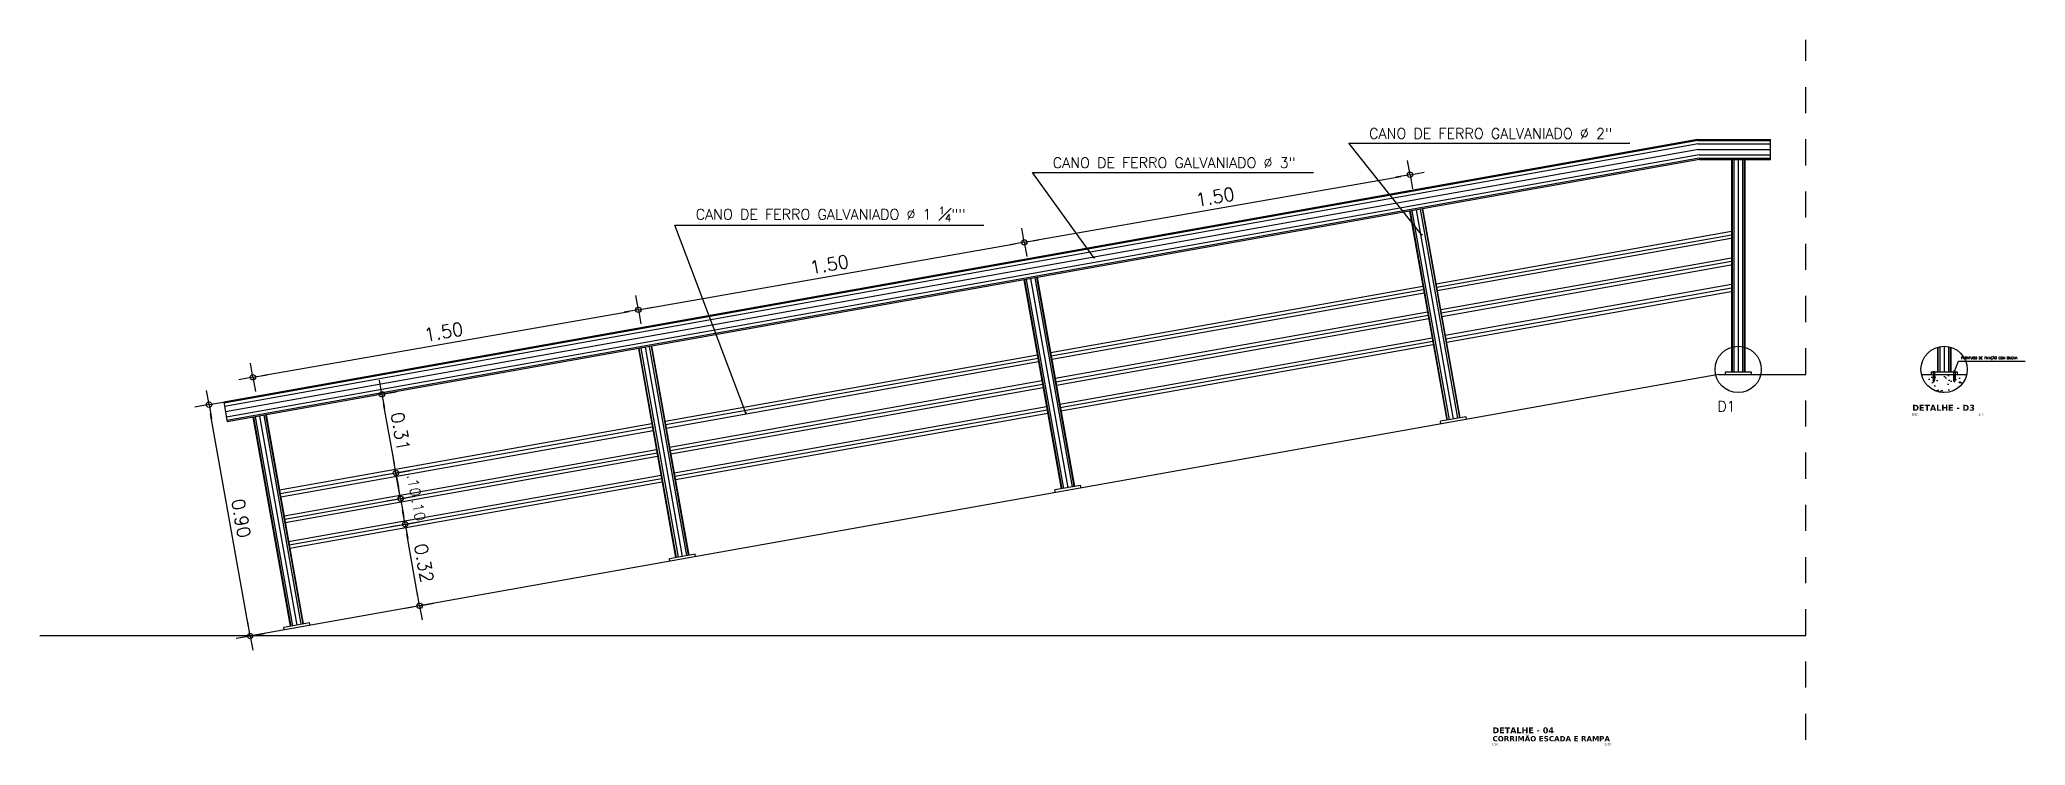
# Model space of a CAD drawing. Extents: x -599692 to 1491, y -9431878 to -451.
# Drawn here: x 1078.6 to 1086.21, y -453.64 to -450.94 of the extents above; entities that cross this region are included whole.
import ezdxf
from ezdxf.enums import TextEntityAlignment as Align

# ---------------------------------------------------------------- set-up
doc = ezdxf.new("R2010")
doc.units = 0
doc.header["$LTSCALE"] = 0.5
doc.header["$MEASUREMENT"] = 0
doc.header["$PDMODE"] = 34
doc.linetypes.add('DASHDOT', pattern=[1, 0.5, -0.25, 0, -0.25])
doc.linetypes.add('DIVIDE2', pattern=[0.625, 0.25, -0.125, 0, -0.125, 0, -0.125])
doc.layers.get('0').update_dxf_attribs({"linetype": 'CONTINUOUS'})
doc.layers.get('DEFPOINTS').update_dxf_attribs({"linetype": 'CONTINUOUS'})
for name, color, linetype in [('COTAS', 2, 'CONTINUOUS'), ('HACHURA', 253, 'CONTINUOUS'), ('P1', 1, 'CONTINUOUS'), ('P15', 7, 'DASHDOT'), ('P3', 3, 'CONTINUOUS'), ('P4', 6, 'CONTINUOUS'), ('P6', 4, 'CONTINUOUS'), ('TEXTO', 3, 'CONTINUOUS')]:
    doc.layers.add(name, color=color, linetype=linetype)
doc.styles.add('AMB05', font='verdana.ttf')
doc.styles.add('COTA05', font='ROMANS.SHX')
doc.styles.add('ROMANS', font='romans')
doc.styles.add('TIT05', font='verdanab.ttf')
doc.dimstyles.new('BOLA50$0', dxfattribs={"dimscale": 0.5, "dimtxt": 0.25, "dimasz": 0.18, "dimexe": 0.18, "dimexo": 0.0625, "dimgap": 0.1, "dimtad": 1, "dimzin": 0, "dimdsep": 46, "dimtxsty": 'ROMANS', "dimblk1": 'BOLA', "dimblk2": 'BOLA', "dimsah": 1, "dimcen": 0.09, "dimse1": 1, "dimse2": 1, "dimclrt": 256, "dimadec": 0, "dimazin": 0, "dimtfac": 1, "dimtofl": 0, "dimtmove": 2, "dimatfit": 3, "dimldrblk": 'BOLA', "dimfxl": 1, "dimtolj": 1, "dimtzin": 0, "dimarcsym": 0})

msp = doc.modelspace()

# ---------------------------------------------------------------- texts
at = {"layer": 'COTAS', "color": 3, "char_height": 0.04, "attachment_point": 5, "rotation": 280.10055, "style": 'ROMANS'}
for insert in [(1080.036, -452.6443, -0.0163), (1080.0533, -452.7381, -0.0163)]:
    msp.add_mtext('\\A1;.10', dxfattribs=dict(at, insert=insert))
at = {"layer": 'TEXTO'}
for s, height, style, p in [('ESC', 0.009, 'AMB05', (1085.7743, -452.3778, 0.0326)), ('DETALHE - D3', 0.0225, 'TIT05', (1085.775, -452.3584, 0.0326)), ('CORRIMÃO ESCADA E RAMPA', 0.02, 'TIT05', (1084.1669, -453.6245, 0.0326)), ('DETALHE - 04', 0.0225, 'TIT05', (1084.1669, -453.5936, 0.0326)), ('ESC', 0.009, 'AMB05', (1084.1662, -453.6395, 0.0326))]:
    msp.add_text(s, height=height, dxfattribs=dict(at, style=style)).set_placement(p)
at = {"layer": 'TEXTO', "style": 'AMB05'}
for s, p in [(' 1:5', (1086.048, -452.3778, 0.0326)), ('1:20', (1084.6225, -453.6395, 0.0326))]:
    msp.add_text(s, height=0.009, dxfattribs=at).set_placement(p, align=Align.RIGHT)
at = {"layer": 'TEXTO', "color": 3}
for s, insert, char_height, attachment_point, style in [('\\A1;CANO DE FERRO GALVANIADO %%C 2"', (1084.1599, -451.2967, 0.0326), 0.04, 5, 'ROMANS'), ('\\A1;CANO DE FERRO GALVANIADO %%C 3"', (1082.948, -451.4088, 0.0326), 0.04, 5, 'ROMANS'), ('\\A1;CANO DE FERRO GALVANIADO %%C 1 {\\H0.7x;\\S1#4;}""', (1081.6319, -451.6063, 0.0326), 0.04, 5, 'ROMANS'), ('\\A1;PARAFUSO DE FIXAÇÃO COM BUCHA', (1085.9614, -452.1632, 0.0163), 0.009, 7, 'COTA05'), ('D1', (1085.0634, -452.3417, 0.0163), 0.04, 5, 'ROMANS')]:
    msp.add_mtext(s, dxfattribs=dict(at, insert=insert, char_height=char_height, attachment_point=attachment_point, style=style))

# ---------------------------------------------------------------- blocks, each defined once
blk = doc.blocks.new('BOLA')
for q in [(-1.53, 0), (0, 1.53), (0, -1.53), (1.53, 0)]:
    blk.add_line((0, 0), q)
blk.add_circle((0, 0), 0.284)
blk = doc.blocks.new('*D283')
at = {"layer": 'COTAS', "color": 2, "lineweight": -2}
blk.add_line((1079.4021, -453.1859), (1079.2569, -452.3707), dxfattribs=at)
at = {"layer": 'DEFPOINTS', "color": 0}
for p in [(1079.2506, -452.3353), (1079.267, -452.3323, 0.0326), (1079.4248, -453.2184, 0.0326)]:
    blk.add_point(p, dxfattribs=at)
at = {"layer": 'COTAS', "color": 2, "lineweight": -2, "xscale": 0.036, "yscale": 0.036, "zscale": 0.036}
for p, rotation in [((1079.2506, -452.3353), 100.1006337572692), ((1079.4084, -453.2213), 280.1006337572692)]:
    blk.add_blockref('BOLA', p, dxfattribs=dict(at, rotation=rotation))
at = {"layer": 'COTAS', "insert": (1079.3738, -452.7704), "char_height": 0.05, "attachment_point": 5, "rotation": 280.10063, "style": 'ROMANS'}
blk.add_mtext('\\A1;0.90', dxfattribs=at)
blk = doc.blocks.new('*D284')
at = {"layer": 'COTAS', "color": 2, "lineweight": -2}
blk.add_line((1080.0511, -453.0703), (1080.0082, -452.8294), dxfattribs=at)
at = {"layer": 'DEFPOINTS', "color": 0}
for p in [(1080.0019, -452.794), (1080.0227, -452.7903, 0.0326), (1080.0783, -453.102, 0.0326)]:
    blk.add_point(p, dxfattribs=at)
at = {"layer": 'COTAS', "color": 2, "lineweight": -2, "xscale": 0.036, "yscale": 0.036, "zscale": 0.036}
for p, rotation in [((1080.0019, -452.794), 100.10055030614), ((1080.0574, -453.1057), 280.10055030614)]:
    blk.add_blockref('BOLA', p, dxfattribs=dict(at, rotation=rotation))
at = {"layer": 'COTAS', "insert": (1080.074, -452.942), "char_height": 0.05, "attachment_point": 5, "rotation": 280.10055, "style": 'ROMANS'}
blk.add_mtext('\\A1;0.32', dxfattribs=at)
blk = doc.blocks.new('*D285')
at = {"layer": 'COTAS', "color": 2, "lineweight": -2}
blk.add_line((1079.9605, -452.5617), (1079.9194, -452.3307), dxfattribs=at)
at = {"layer": 'DEFPOINTS', "color": 0}
for p in [(1079.913, -452.2953), (1079.9339, -452.2915, 0.0326), (1079.9877, -452.5934, 0.0326)]:
    blk.add_point(p, dxfattribs=at)
at = {"layer": 'COTAS', "color": 2, "lineweight": -2, "xscale": 0.036, "yscale": 0.036, "zscale": 0.036}
for p, rotation in [((1079.913, -452.2953), 100.1005503061672), ((1079.9668, -452.5971), 280.1005503061673)]:
    blk.add_blockref('BOLA', p, dxfattribs=dict(at, rotation=rotation))
at = {"layer": 'COTAS', "insert": (1079.9842, -452.4383), "char_height": 0.05, "attachment_point": 5, "rotation": 280.10055, "style": 'ROMANS'}
blk.add_mtext('\\A1;0.31', dxfattribs=at)
blk = doc.blocks.new('*D286')
at = {"layer": 'COTAS', "color": 2, "lineweight": -2}
blk.add_line((1079.4543, -452.2242), (1080.8601, -451.9782), dxfattribs=at)
at = {"layer": 'DEFPOINTS', "color": 0}
for p in [(1080.8956, -451.972, 0.0326), (1080.8956, -451.972), (1079.4188, -452.2304, 0.0326)]:
    blk.add_point(p, dxfattribs=at)
at = {"layer": 'COTAS', "color": 2, "lineweight": -2, "xscale": 0.036, "yscale": 0.036, "zscale": 0.036}
for p, rotation in [((1080.8956, -451.972), 9.924771172322368), ((1079.4188, -452.2304), 189.9247711723224)]:
    blk.add_blockref('BOLA', p, dxfattribs=dict(at, rotation=rotation))
at = {"layer": 'COTAS', "insert": (1080.1494, -452.0568), "char_height": 0.05, "attachment_point": 5, "rotation": 9.92477, "style": 'ROMANS'}
blk.add_mtext('\\A1;1.50', dxfattribs=at)
blk = doc.blocks.new('*D287')
at = {"layer": 'COTAS', "color": 2, "lineweight": -2}
blk.add_line((1080.931, -451.9658), (1082.3378, -451.7196), dxfattribs=at)
at = {"layer": 'DEFPOINTS', "color": 0}
for p in [(1082.3733, -451.7134, 0.0326), (1082.3733, -451.7134), (1080.8956, -451.972, 0.0326)]:
    blk.add_point(p, dxfattribs=at)
at = {"layer": 'COTAS', "color": 2, "lineweight": -2, "xscale": 0.036, "yscale": 0.036, "zscale": 0.036}
for p, rotation in [((1082.3733, -451.7134), 9.924771172323117), ((1080.8956, -451.972), 189.9247711723231)]:
    blk.add_blockref('BOLA', p, dxfattribs=dict(at, rotation=rotation))
at = {"layer": 'COTAS', "insert": (1081.6267, -451.7984), "char_height": 0.05, "attachment_point": 5, "rotation": 9.92477, "style": 'ROMANS'}
blk.add_mtext('\\A1;1.50', dxfattribs=at)
blk = doc.blocks.new('*D288')
at = {"layer": 'COTAS', "color": 2, "lineweight": -2}
blk.add_line((1082.4087, -451.7072), (1083.8155, -451.4611), dxfattribs=at)
at = {"layer": 'DEFPOINTS', "color": 0}
for p in [(1083.851, -451.4548, 0.0326), (1083.851, -451.4548), (1082.3733, -451.7134, 0.0326)]:
    blk.add_point(p, dxfattribs=at)
at = {"layer": 'COTAS', "color": 2, "lineweight": -2, "xscale": 0.036, "yscale": 0.036, "zscale": 0.036}
for p, rotation in [((1083.851, -451.4548), 9.924771172323117), ((1082.3733, -451.7134), 189.9247711723231)]:
    blk.add_blockref('BOLA', p, dxfattribs=dict(at, rotation=rotation))
at = {"layer": 'COTAS', "insert": (1083.1044, -451.5398), "char_height": 0.05, "attachment_point": 5, "rotation": 9.92477, "style": 'ROMANS'}
blk.add_mtext('\\A1;1.50', dxfattribs=at)
blk = doc.blocks.new('_OPEN30')
at = {"color": 0, "linetype": 'ByBlock'}
for p, q in [((-1, 0.3), (0, 0)), ((0, 0), (-1, -0.3)), ((0, 0), (-1, 0))]:
    blk.add_line(p, q, dxfattribs=at)

# ---------------------------------------------------------------- dimensions: what is measured, and where the dimension line sits
at = {"layer": 'COTAS'}
for base, p1, p2, angle, picture, middle in [((1083.851, -451.4548), (1082.3733, -451.7134, 0.0326), (1083.851, -451.4548, 0.0326), 189.92477, '*D288', (1083.1044, -451.5398)), ((1082.3733, -451.7134), (1080.8956, -451.972, 0.0326), (1082.3733, -451.7134, 0.0326), 189.92477, '*D287', (1081.6267, -451.7984)), ((1079.913, -452.2953), (1079.9877, -452.5934, 0.0326), (1079.9339, -452.2915, 0.0326), 280.10055, '*D285', (1079.9842, -452.4383))]:
    dim = msp.add_linear_dim(base=base, p1=p1, p2=p2, angle=angle, dimstyle='BOLA50$0', override={"dimscale": 0.2, "dimclrd": 2, "dimtmove": 1}, dxfattribs=at)
    dim.commit()
    dim.dimension.update_dxf_attribs({"geometry": picture, "text_midpoint": middle})
for p1, p2, distance, picture, middle in [((1079.4188, -452.2304, 0.0326), (1080.8956, -451.972, 0.0326), 0, '*D286', (1080.1494, -452.0568)), ((1079.4248, -453.2184, 0.0326), (1079.267, -452.3323, 0.0326), 0.0166, '*D283', (1079.3738, -452.7704)), ((1080.0783, -453.102, 0.0326), (1080.0227, -452.7903, 0.0326), 0.0212, '*D284', (1080.074, -452.942))]:
    dim = msp.add_aligned_dim(p1=p1, p2=p2, distance=distance, dimstyle='BOLA50$0', override={"dimscale": 0.2, "dimclrd": 2}, dxfattribs=at)
    dim.commit()
    dim.dimension.update_dxf_attribs({"geometry": picture, "text_midpoint": middle})

# ---------------------------------------------------------------- hatches: boundary and pattern name
at = {"layer": 'HACHURA'}
h = msp.add_hatch(dxfattribs=at)
h.set_pattern_fill('AR-CONC', color=256, scale=0.01, style=0)
h.set_pattern_definition([(50, (759.36836, -321.891614), (0.071726018, -0.0062752135), [0.0075, -0.0825]), (355, (759.36836, -321.891614), (-0.013875133, 0.075219213), [0.006, -0.066]), (100.4514, (759.37434, -321.89214), (0.057850938, 0.068943954), [0.006374019, -0.070114211]), (46.1842, (759.36836, -321.87161), (0.106724105, -0.016551901), [0.01125, -0.12375]), (96.6356, (759.37726, -321.87299), (0.09346627, 0.097411787), [0.00956103, -0.1051713]), (351.1842, (759.36836, -321.87161), (0.093466195, 0.09741186), [0.009, -0.099]), (21, (759.37836, -321.876614), (0.059690705, -0.040261889), [0.0075, -0.0825]), (326, (759.37836, -321.876614), (0.024331533, 0.072515005), [0.006, -0.066]), (71.4514, (759.383336, -321.87997), (0.084022263, 0.03225305), [0.006374019, -0.070114211]), (37.5, (759.368362, -321.891614), (0.0012159855, 0.0332893854), [0, -0.0652, 0, -0.067, 0, -0.06625]), (7.5, (759.36836, -321.891614), (0.0263069537, 0.0394411712), [0, -0.0382, 0, -0.0637, 0, -0.02525]), (327.5, (759.346062, -321.891614), (0.0533822436, -0.0022554872), [0, -0.025, 0, -0.078, 0, -0.1035]), (317.5, (759.33606, -321.891614), (0.058318617, 0.010010498), [0, -0.0325, 0, -0.0518, 0, -0.0735])])
h.paths.add_polyline_path([(1085.8604, -452.2195), (1085.8604, -452.2415), (1085.8574, -452.2491), (1085.8545, -452.2415), (1085.8545, -452.2195), (1085.8104, -452.2195, 0.802185), (1085.9833, -452.2195), (1085.9392, -452.2195), (1085.9392, -452.2415), (1085.9362, -452.2491), (1085.9333, -452.2415), (1085.9333, -452.2195)])

# ---------------------------------------------------------------- linework, layer by layer
at = {"layer": 'COTAS', "color": 2}
for p, q in [((1079.9605, -452.5617), (1079.9542, -452.5262)), ((1079.9844, -452.6956), (1079.9668, -452.5971)), ((1079.9907, -452.731), (1079.997, -452.7664))]:
    msp.add_line(p, q, dxfattribs=at)
at = {"layer": 'HACHURA'}
for p, q in [((1084.9533, -451.3241, 0.0163), (1079.3077, -452.3298, 0.0163)), ((1084.9533, -451.3241, 0.0163), (1085.2324, -451.3241, 0.0163)), ((1084.9544, -451.3367, 0.0163), (1079.3099, -452.3422, 0.0163)), ((1084.9562, -451.3579, 0.0163), (1079.3136, -452.363, 0.0163)), ((1084.9581, -451.379, 0.0163), (1079.3173, -452.3838, 0.0163)), ((1084.9592, -451.3917, 0.0163), (1079.3195, -452.3963, 0.0163)), ((1084.9544, -451.3367, 0.0163), (1085.2324, -451.3367, 0.0163)), ((1084.9562, -451.3579, 0.0163), (1085.2324, -451.3579, 0.0163)), ((1084.9581, -451.379, 0.0163), (1085.2324, -451.379, 0.0163)), ((1084.9592, -451.3917, 0.0163), (1085.2324, -451.3917, 0.0163)), ((1085.0845, -451.3963, 0.0163), (1085.0845, -452.2095, 0.0163)), ((1085.0915, -451.3963, 0.0163), (1085.0915, -452.2095, 0.0163)), ((1085.108, -451.3963, 0.0163), (1085.108, -452.2095, 0.0163)), ((1085.1245, -451.3963, 0.0163), (1085.1245, -452.2095, 0.0163)), ((1085.1315, -451.3963, 0.0163), (1085.1315, -452.2095, 0.0163)), ((1083.8511, -451.5937, 0.0163), (1083.9937, -452.3943, 0.0163)), ((1083.858, -451.5925, 0.0163), (1084.0006, -452.3931, 0.0163)), ((1083.8742, -451.5896, 0.0163), (1084.0169, -452.3902, 0.0163)), ((1083.8905, -451.5867, 0.0163), (1084.0331, -452.3873, 0.0163)), ((1083.8974, -451.5855, 0.0163), (1084.04, -452.3861, 0.0163)), ((1085.0824, -451.6858, 0.0163), (1083.9532, -451.887, 0.0163)), ((1082.3812, -451.8556, 0.0163), (1082.5238, -452.6562, 0.0163)), ((1082.3975, -451.8527, 0.0163), (1082.5401, -452.6533, 0.0163)), ((1082.4137, -451.8498, 0.0163), (1082.5564, -452.6504, 0.0163)), ((1082.4206, -451.8486, 0.0163), (1082.5632, -452.6492, 0.0163)), ((1085.0824, -451.7874, 0.0163), (1083.9707, -451.9854, 0.0163)), ((1082.3743, -451.8568, 0.0163), (1082.517, -452.6574, 0.0163)), ((1083.9028, -451.896, 0.0163), (1082.4765, -452.15, 0.0163)), ((1085.0824, -451.889, 0.0163), (1083.9883, -452.0839, 0.0163)), ((1083.9203, -451.9944, 0.0163), (1082.494, -452.2485, 0.0163)), ((1080.8976, -452.1199, 0.0163), (1081.0402, -452.9205, 0.0163)), ((1080.9045, -452.1186, 0.0163), (1081.0471, -452.9192, 0.0163)), ((1080.9207, -452.1157, 0.0163), (1081.0633, -452.9163, 0.0163)), ((1080.937, -452.1129, 0.0163), (1081.0796, -452.9134, 0.0163)), ((1080.9439, -452.1116, 0.0163), (1081.0865, -452.9122, 0.0163)), ((1082.4261, -452.159, 0.0163), (1080.9997, -452.4131, 0.0163)), ((1083.9379, -452.0929, 0.0163), (1082.5115, -452.3469, 0.0163)), ((1082.4436, -452.2575, 0.0163), (1081.0172, -452.5116, 0.0163)), ((1079.4208, -452.3829, 0.0163), (1079.5634, -453.1835, 0.0163)), ((1079.4277, -452.3817, 0.0163), (1079.5703, -453.1823, 0.0163)), ((1079.444, -452.3788, 0.0163), (1079.5866, -453.1794, 0.0163)), ((1079.4602, -452.3759, 0.0163), (1079.6029, -453.1765, 0.0163)), ((1079.4671, -452.3747, 0.0163), (1079.6097, -453.1753, 0.0163)), ((1082.4611, -452.3559, 0.0163), (1081.0348, -452.61, 0.0163)), ((1080.9493, -452.4221, 0.0163), (1079.523, -452.6762, 0.0163)), ((1080.9668, -452.5205, 0.0163), (1079.5405, -452.7746, 0.0163)), ((1080.9844, -452.619, 0.0163), (1079.558, -452.8731, 0.0163))]:
    msp.add_line(p, q, dxfattribs=at)
at = {"layer": 'HACHURA', "color": 9}
for p, q in [((1085.8733, -452.1149, 0.0163), (1085.8733, -452.2095, 0.0163)), ((1085.8803, -452.1132, 0.0163), (1085.8803, -452.2095, 0.0163)), ((1085.8968, -452.1117, 0.0163), (1085.8968, -452.2095, 0.0163)), ((1085.9134, -452.1132, 0.0163), (1085.9134, -452.2095, 0.0163)), ((1085.9204, -452.1149, 0.0163), (1085.9204, -452.2095, 0.0163)), ((1085.8545, -452.2179, 0.0163), (1085.8604, -452.226, 0.0163)), ((1085.8545, -452.223, 0.0163), (1085.8604, -452.2311, 0.0163)), ((1085.8545, -452.2282, 0.0163), (1085.8604, -452.2363, 0.0163)), ((1085.8545, -452.2334, 0.0163), (1085.8604, -452.2415, 0.0163)), ((1085.9392, -452.2179, 0.0163), (1085.9333, -452.226, 0.0163)), ((1085.9392, -452.223, 0.0163), (1085.9333, -452.2311, 0.0163)), ((1085.9392, -452.2282, 0.0163), (1085.9333, -452.2363, 0.0163)), ((1085.9392, -452.2334, 0.0163), (1085.9333, -452.2415, 0.0163)), ((1085.8545, -452.2385, 0.0163), (1085.8591, -452.2449, 0.0163)), ((1085.8563, -452.2462, 0.0163), (1085.8578, -452.2482, 0.0163)), ((1085.9392, -452.2385, 0.0163), (1085.9346, -452.2449, 0.0163)), ((1085.9374, -452.2462, 0.0163), (1085.9359, -452.2482, 0.0163))]:
    msp.add_line(p, q, dxfattribs=at)
at = {"layer": 'P1'}
for p, q in [((1084.9528, -451.3195, 0.0163), (1079.3069, -452.3252, 0.0163)), ((1084.9528, -451.3195, 0.0163), (1085.2324, -451.3195, 0.0163)), ((1085.2324, -451.3963, 0.0163), (1085.2324, -451.3195, 0.0163)), ((1084.9596, -451.3963, 0.0163), (1079.3203, -452.4008, 0.0163)), ((1084.9596, -451.3963, 0.0163), (1085.2324, -451.3963, 0.0163)), ((1085.0824, -451.3963, 0.0163), (1085.0824, -452.2095, 0.0163)), ((1085.1336, -451.3963, 0.0163), (1085.1336, -452.2095, 0.0163)), ((1083.849, -451.5941, 0.0163), (1083.9916, -452.3947, 0.0163)), ((1083.8994, -451.5851, 0.0163), (1084.0421, -452.3857, 0.0163)), ((1085.0824, -451.6726, 0.0163), (1083.9509, -451.8741, 0.0163)), ((1085.087, -451.6983, 0.0163), (1083.9555, -451.8998, 0.0163)), ((1085.0824, -451.7741, 0.0163), (1083.9685, -451.9726, 0.0163)), ((1082.4227, -451.8482, 0.0163), (1082.5653, -452.6488, 0.0163)), ((1085.087, -451.7998, 0.0163), (1083.973, -451.9983, 0.0163)), ((1082.3723, -451.8572, 0.0163), (1082.5149, -452.6578, 0.0163)), ((1083.9005, -451.8831, 0.0163), (1082.4742, -452.1372, 0.0163)), ((1083.9051, -451.9088, 0.0163), (1082.4787, -452.1629, 0.0163)), ((1085.0824, -451.8757, 0.0163), (1083.986, -452.071, 0.0163)), ((1085.087, -451.9014, 0.0163), (1083.9906, -452.0967, 0.0163)), ((1083.9181, -451.9816, 0.0163), (1082.4917, -452.2356, 0.0163)), ((1083.9226, -452.0072, 0.0163), (1082.4963, -452.2613, 0.0163)), ((1083.9356, -452.08, 0.0163), (1082.5092, -452.3341, 0.0163)), ((1080.8955, -452.1202, 0.0163), (1081.0381, -452.9208, 0.0163)), ((1080.9459, -452.1113, 0.0163), (1081.0886, -452.9119, 0.0163)), ((1082.4238, -452.1462, 0.0163), (1080.9974, -452.4003, 0.0163)), ((1083.9402, -452.1057, 0.0163), (1082.5138, -452.3598, 0.0163)), ((1082.4283, -452.1719, 0.0163), (1081.002, -452.426, 0.0163)), ((1085.058, -452.2095, 0.0163), (1085.058, -452.2195, 0.0163)), ((1085.058, -452.2095, 0.0163), (1085.158, -452.2095, 0.0163)), ((1085.158, -452.2095, 0.0163), (1085.158, -452.2195, 0.0163)), ((1085.8104, -452.2195, 0.0163), (1085.9833, -452.2195, 0.0163)), ((1085.8539, -452.2087, 0.0163), (1085.861, -452.2087, 0.0163)), ((1085.8539, -452.2095, 0.0163), (1085.8539, -452.2087, 0.0163)), ((1085.8545, -452.2095, 0.0163), (1085.8545, -452.2415, 0.0163)), ((1085.8604, -452.2095, 0.0163), (1085.8604, -452.2415, 0.0163)), ((1085.861, -452.2095, 0.0163), (1085.861, -452.2087, 0.0163)), ((1085.9398, -452.2087, 0.0163), (1085.9327, -452.2087, 0.0163)), ((1085.9327, -452.2095, 0.0163), (1085.9327, -452.2087, 0.0163)), ((1085.9333, -452.2095, 0.0163), (1085.9333, -452.2415, 0.0163)), ((1085.9392, -452.2095, 0.0163), (1085.9392, -452.2415, 0.0163)), ((1085.9398, -452.2095, 0.0163), (1085.9398, -452.2087, 0.0163)), ((1082.4413, -452.2446, 0.0163), (1081.015, -452.4987, 0.0163)), ((1082.4459, -452.2703, 0.0163), (1081.0195, -452.5244, 0.0163)), ((1085.8574, -452.2491, 0.0163), (1085.8545, -452.2415, 0.0163)), ((1085.8574, -452.2491, 0.0163), (1085.8604, -452.2415, 0.0163)), ((1085.9362, -452.2491, 0.0163), (1085.9333, -452.2415, 0.0163)), ((1085.9362, -452.2491, 0.0163), (1085.9392, -452.2415, 0.0163)), ((1079.3069, -452.3252, 0.0163), (1079.3203, -452.4008, 0.0163)), ((1079.4188, -452.3833, 0.0163), (1079.5614, -453.1839, 0.0163)), ((1079.4692, -452.3743, 0.0163), (1079.6118, -453.1749, 0.0163)), ((1082.4588, -452.3431, 0.0163), (1081.0325, -452.5972, 0.0163)), ((1082.4634, -452.3688, 0.0163), (1081.0371, -452.6229, 0.0163)), ((1084.0661, -452.3814, 0.0163), (1083.9676, -452.399, 0.0163)), ((1084.0678, -452.3913, 0.0163), (1084.0661, -452.3814, 0.0163)), ((1080.947, -452.4092, 0.0163), (1079.5207, -452.6633, 0.0163)), ((1080.9516, -452.4349, 0.0163), (1079.5252, -452.689, 0.0163)), ((1083.9694, -452.4088, 0.0163), (1083.9676, -452.399, 0.0163)), ((1080.9645, -452.5077, 0.0163), (1079.5382, -452.7618, 0.0163)), ((1080.9691, -452.5334, 0.0163), (1079.5428, -452.7875, 0.0163)), ((1080.9821, -452.6061, 0.0163), (1079.5557, -452.8602, 0.0163)), ((1080.9867, -452.6318, 0.0163), (1079.5603, -452.8859, 0.0163)), ((1082.5893, -452.6445, 0.0163), (1082.4909, -452.662, 0.0163)), ((1082.4926, -452.6719, 0.0163), (1082.4909, -452.662, 0.0163)), ((1082.5911, -452.6544, 0.0163), (1082.5893, -452.6445, 0.0163)), ((1081.1126, -452.9076, 0.0163), (1081.0141, -452.9251, 0.0163)), ((1081.1143, -452.9174, 0.0163), (1081.1126, -452.9076, 0.0163)), ((1081.0159, -452.935, 0.0163), (1081.0141, -452.9251, 0.0163)), ((1079.6358, -453.1706, 0.0163), (1079.5374, -453.1882, 0.0163)), ((1079.5391, -453.198, 0.0163), (1079.5374, -453.1882, 0.0163)), ((1079.6376, -453.1805, 0.0163), (1079.6358, -453.1706, 0.0163))]:
    msp.add_line(p, q, dxfattribs=at)
for points, elevation in [([(1083.894, -451.6828), (1083.6165, -451.3345), (1084.6932, -451.3345)], 0.0326), ([(1082.6392, -451.7705), (1082.4047, -451.4466), (1083.4814, -451.4466)], 0.0326), ([(1081.3054, -452.3639), (1081.0353, -451.6483), (1082.2186, -451.6483)], 0.0326), ([(1085.938, -452.204), (1085.9514, -452.1682), (1086.2078, -452.1682)], 0.0163)]:
    msp.add_lwpolyline(points, dxfattribs=dict(at, elevation=elevation))
for centre in [(1085.108, -452.2003, 0.0163), (1085.8968, -452.2003, 0.0163)]:
    msp.add_circle(centre, 0.0886, dxfattribs=at)
at = {"layer": 'P15', "linetype": 'DIVIDE2', "ltscale": 0.1}
msp.add_line((1085.3667, -453.619, 0.0326), (1085.3667, -450.9377, 0.0326), dxfattribs=at)
at = {"layer": 'P3', "color": 3}
for p, q in [((1085.8712, -452.1155, 0.0163), (1085.8712, -452.2095, 0.0163)), ((1085.9224, -452.1155, 0.0163), (1085.9224, -452.2095, 0.0163)), ((1085.8468, -452.2095, 0.0163), (1085.8468, -452.2195, 0.0163)), ((1085.8468, -452.2095, 0.0163), (1085.9468, -452.2095, 0.0163)), ((1085.9468, -452.2095, 0.0163), (1085.9468, -452.2195, 0.0163))]:
    msp.add_line(p, q, dxfattribs=at)
at = {"layer": 'P4', "color": 6}
msp.add_line((1078.6021, -453.2195, 0.0163), (1085.3667, -453.2195, 0.0163), dxfattribs=at)
at = {"layer": 'P6'}
for q in [(1079.4188, -453.2195, 0.0163), (1085.3667, -452.2195, 0.0163)]:
    msp.add_line((1085.0324, -452.2195, 0.0163), q, dxfattribs=at)

# ---------------------------------------------------------------- block references
at = {"layer": 'COTAS', "color": 2, "xscale": 0.03600000000000901, "yscale": 0.03600000000000136, "zscale": 0.036}
for p, rotation in [((1079.9668, -452.5971), 280.1005503060941), ((1079.9844, -452.6956), 100.1005503060941)]:
    msp.add_blockref('BOLA', p, dxfattribs=dict(at, rotation=rotation))
at = {"layer": 'P1', "xscale": 0.005, "yscale": 0.005, "zscale": 0.005}
for p, rotation in [((1083.8971, -451.6867, 0.0326), 308.543573031484), ((1082.6421, -451.7746, 0.0326), 305.9018974648151), ((1085.9362, -452.2087, 0.0163), 249.4603209815348), ((1081.3072, -452.3686, 0.0326), 290.6858327921592)]:
    msp.add_blockref('_OPEN30', p, dxfattribs=dict(at, rotation=rotation))

msp.set_redraw_order([(e.dxf.handle, doc.entitydb.next_handle()) for e in msp.query("TEXT MTEXT ATTDEF DIMENSION ARC_DIMENSION")])  # texts and dimensions are drawn at this point

doc.saveas('drawing.dxf')
